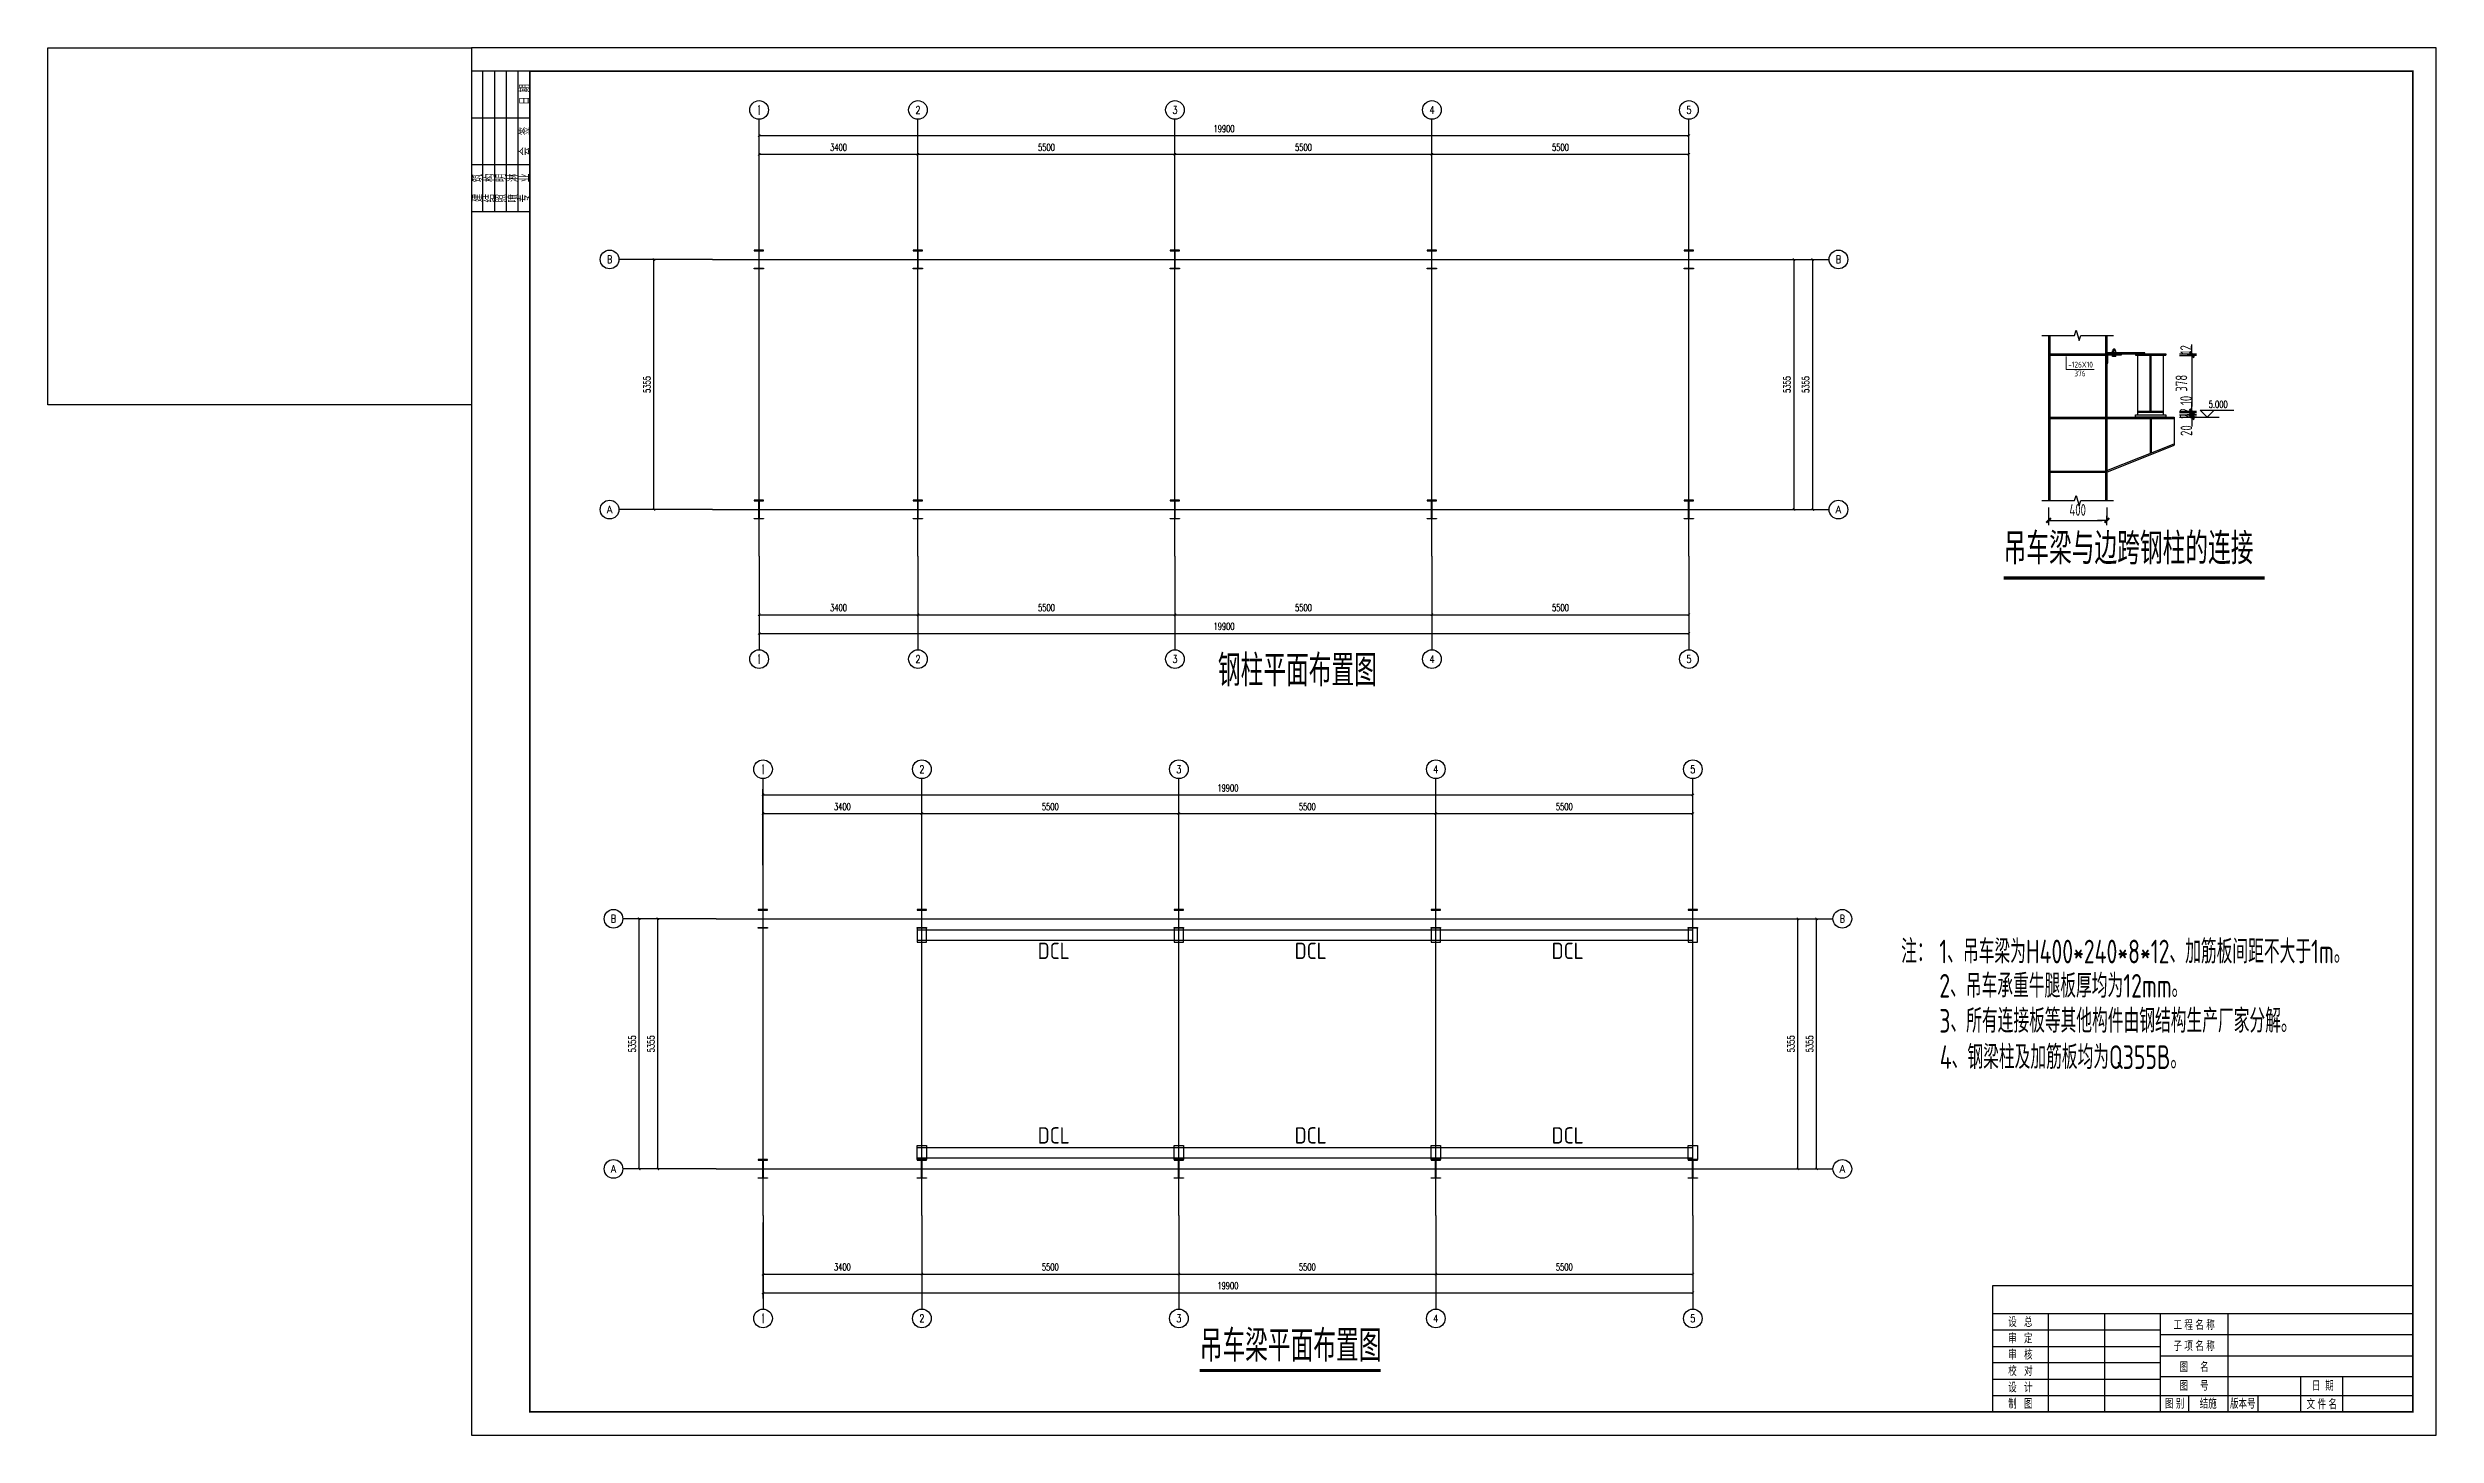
# Model space of a CAD drawing. Extents: x 1129386 to 1651949, y 463500 to 493200.
# Drawn here: x 1273673 to 1324791, y 463500 to 493200 of the extents above; entities that cross this region are included whole.
import ezdxf
from ezdxf.enums import TextEntityAlignment as Align

# ---------------------------------------------------------------- set-up
doc = ezdxf.new("R2010")
doc.units = 0
doc.header["$LTSCALE"] = 1000
doc.header["$MEASUREMENT"] = 0
doc.linetypes.add('CENTER', pattern=[50.8, 31.75, -6.35, 6.35, -6.35])
for name, color, linetype in [('1', 7, 'Continuous'), ('10', 7, 'Continuous'), ('20', 2, 'Continuous'), ('8', 8, 'Continuous'), ('9', 3, 'Continuous'), ('AXIS', 3, 'Continuous'), ('AXIS_TEXT', 7, 'Continuous'), ('C', 6, 'CENTER'), ('D', 4, 'Continuous'), ('DIM_ELEV', 3, 'Continuous'), ('DIM_SYMB', 3, 'Continuous'), ('DOTE', 1, 'Continuous'), ('M_Prof', 2, 'Continuous'), ('PUB_TEXT', 7, 'Continuous'), ('TC', 151, 'Continuous'), ('THIN', 7, 'Continuous')]:
    doc.layers.add(name, color=color, linetype=linetype)
doc.layers.add('钢板标注', color=9, linetype='Continuous', lineweight=18)
doc.styles.add('_TCH_AXIS', font='COMPLEX', dxfattribs={"bigfont": 'GBCBIG'})
doc.styles.add('_TCH_DIM', font='SIMPLEX', dxfattribs={"bigfont": 'GBCBIG'})
doc.styles.add('COMPLEX', font='COMPLEX')
doc.styles.add('DIM_FONT', font='SIMPLEX', dxfattribs={"width": 0.7, "bigfont": 'GBCBIG'})
doc.styles.add('HZ', font='tssdeng.shx', dxfattribs={"width": 0.7, "bigfont": 'tssdchn.shx'})
doc.styles.get("Standard").update_dxf_attribs({"font": 'gbenor.shx', "bigfont": 'gbcbig.shx'})
doc.styles.add('TSSD_Rein', font='tssdeng.shx', dxfattribs={"width": 0.7, "bigfont": 'tssdchn.shx'})
doc.styles.add('XKB', font='tjtxt.shx', dxfattribs={"width": 0.7, "bigfont": 'tssdchn.shx'})
doc.dimstyles.new('1-1', dxfattribs={"dimscale": 100, "dimtxt": 3.5, "dimasz": 1, "dimexe": 0, "dimexo": 1.5, "dimgap": 1, "dimtad": 1, "dimdec": 0, "dimzin": 0, "dimdsep": 46, "dimtxsty": 'HZ', "dimblk": 'TJDIM', "dimcen": 0, "dimclrd": 3, "dimclre": 3, "dimclrt": 7, "dimaunit": 1, "dimadec": 0, "dimazin": 0, "dimtfac": 1, "dimtdec": 0, "dimtix": 1, "dimtmove": 2, "dimatfit": 3, "dimldrblk": 'TJDIM', "dimfxl": 0, "dimtolj": 1, "dimarcsym": 0})
doc.dimstyles.new('DIMN50', dxfattribs={"dimscale": 0.5, "dimtxt": 300, "dimasz": 100, "dimexe": 250, "dimexo": 300, "dimgap": 150, "dimtad": 1, "dimdec": 0, "dimzin": 0, "dimdsep": 46, "dimtxsty": 'DIM_FONT', "dimblk": 'ARCHTICK', "dimcen": 0.09, "dimclrt": 7, "dimazin": 2, "dimtfac": 1, "dimtdec": 0, "dimtix": 1, "dimtmove": 2, "dimatfit": 3, "dimldrblk": 'ARCHTICK', "dimfxl": 0, "dimtolj": 1, "dimtzin": 0, "dimarcsym": 0})

msp = doc.modelspace()

# ---------------------------------------------------------------- texts
at = {"layer": '1', "ltscale": 8, "style": 'HZ', "width": 0.7}
for s, height, p in [('日 期', 200, (1283866.1, 492201.1)), ('会   签', 200, (1283866.1, 491201.1)), ('建   筑', 193.6, (1282853.4, 490197.6)), ('结   构', 200, (1283116.1, 490197.6)), ('照   明', 200, (1283366.1, 490197.6)), ('喷   淋', 200, (1283616.1, 490197.6)), ('专   业', 200, (1283866.1, 490197.6))]:
    msp.add_text(s, height=height, rotation=90, dxfattribs=at).set_placement(p, align=Align.MIDDLE)
at = {"layer": '1', "style": 'XKB', "width": 0.7}
for s, p in [('设   总', (1315891, 465818.5)), ('审   定', (1315891, 465468.5)), ('工 程 名 称', (1319609.2, 465754.9)), ('审   核', (1315891, 465118.5)), ('子 项 名 称', (1319609.2, 465304.9)), ('校   对', (1315891, 464768.5)), ('图     名', (1319609.2, 464854.9)), ('日  期', (1322364.2, 464454.9)), ('制   图', (1315891, 464068.5)), ('设   计', (1315891, 464418.5)), ('图 别', (1319192.6, 464071.5)), ('图     号', (1319609.2, 464454.9)), ('结施', (1319910.7, 464071.5)), ('版本号', (1320650.4, 464070.2)), ('文 件 名', (1322341, 464059.2))]:
    msp.add_text(s, height=200, dxfattribs=at).set_placement(p, align=Align.CENTER)
at = {"layer": 'PUB_TEXT', "style": '_TCH_DIM', "width": 0.705882}
msp.add_text('5.000', height=148.68, dxfattribs=at).set_placement((1319921.7, 485493.7))
at = {"layer": 'PUB_TEXT'}
for s, height, p in [('吊车梁与边跨钢柱的连接', 675.177, (1315532.7, 482142.1)), ('钢柱平面布置图', 675.18, (1298715.9, 479532.3)), ('DCL', 350, (1294858.7, 473693.7)), ('DCL', 350, (1300358.7, 473693.7)), ('DCL', 350, (1305858.7, 473693.7)), ('DCL', 350, (1294858.7, 469744)), ('DCL', 350, (1300358.7, 469744)), ('DCL', 350, (1305858.7, 469744)), ('吊车梁平面布置图', 675.18, (1298327.2, 465078.2))]:
    msp.add_text(s, height=height, dxfattribs=at).set_placement(p)
at = {"layer": 'TC', "color": 7, "style": 'TSSD_Rein', "width": 0.7}
for s, height, p in [('注：', 506.51, (1313339, 473600.7)), ('1、吊车梁为H400*240*8*12、加筋板间距不大于1m。', 506.508, (1314155.7, 473600.7)), ('2、吊车承重牛腿板厚均为12mm。', 506.508, (1314155.7, 472867.2)), ('3、所有连接板等其他构件由钢结构生产厂家分解。', 506.508, (1314155.7, 472117.6)), ('4、钢梁柱及加筋板均为Q355B。', 506.508, (1314165.7, 471340.7))]:
    msp.add_text(s, height=height, dxfattribs=at).set_placement(p)
at = {"layer": '钢板标注', "width": 0.85}
for s, p in [('-126X10', (1316914.1, 486354.6)), ('376', (1317045.3, 486165.5))]:
    msp.add_text(s, height=125, dxfattribs=at).set_placement(p)

# ---------------------------------------------------------------- blocks, each defined once
blk = doc.blocks.new('_ArchTick')
at = {"color": 0, "linetype": 'ByBlock', "const_width": 0.4}
blk.add_lwpolyline([(-0.5, -0.5), (0.5, 0.5)], dxfattribs=at)
blk = doc.blocks.new('*D71')
at = {"layer": 'AXIS', "color": 0, "lineweight": -2}
for p, q in [((1309947, 488669), (1311172, 488669)), ((1311047, 483314), (1311047, 488669)), ((1309947, 483314), (1311172, 483314))]:
    blk.add_line(p, q, dxfattribs=at)
at = {"layer": 'Defpoints', "color": 0}
for p in [(1309797, 488669), (1311047, 488669), (1309797, 483314)]:
    blk.add_point(p, dxfattribs=at)
at = {"layer": 'AXIS', "color": 0, "lineweight": -2, "xscale": 50, "yscale": 50, "zscale": 50}
for p, rotation in [((1311047, 488669), 90), ((1311047, 483314), 270)]:
    blk.add_blockref('_ArchTick', p, dxfattribs=dict(at, rotation=rotation))
at = {"layer": 'AXIS', "color": 7, "insert": (1310897, 485991), "char_height": 150, "attachment_point": 5, "rotation": 90, "style": 'DIM_FONT'}
blk.add_mtext('\\A1;5355', dxfattribs=at)
blk = doc.blocks.new('*D72')
at = {"layer": 'AXIS', "color": 0, "lineweight": -2}
for p, q in [((1309947, 488669), (1311572, 488669)), ((1311447, 483314), (1311447, 488669)), ((1309947, 483314), (1311572, 483314))]:
    blk.add_line(p, q, dxfattribs=at)
at = {"layer": 'Defpoints', "color": 0}
for p in [(1309797, 488669), (1311447, 488669), (1309797, 483314)]:
    blk.add_point(p, dxfattribs=at)
at = {"layer": 'AXIS', "color": 0, "lineweight": -2, "xscale": 50, "yscale": 50, "zscale": 50}
for p, rotation in [((1311447, 488669), 90), ((1311447, 483314), 270)]:
    blk.add_blockref('_ArchTick', p, dxfattribs=dict(at, rotation=rotation))
at = {"layer": 'AXIS', "color": 7, "insert": (1311297, 485991), "char_height": 150, "attachment_point": 5, "rotation": 90, "style": 'DIM_FONT'}
blk.add_mtext('\\A1;5355', dxfattribs=at)
blk = doc.blocks.new('*D73')
at = {"layer": 'AXIS', "color": 0, "lineweight": -2}
for p, q in [((1287747, 488669), (1286522, 488669)), ((1286647, 483314), (1286647, 488669)), ((1287747, 483314), (1286522, 483314))]:
    blk.add_line(p, q, dxfattribs=at)
at = {"layer": 'Defpoints', "color": 0}
for p in [(1286647, 488669), (1287897, 488669), (1287897, 483314)]:
    blk.add_point(p, dxfattribs=at)
at = {"layer": 'AXIS', "color": 0, "lineweight": -2, "xscale": 50, "yscale": 50, "zscale": 50}
for p, rotation in [((1286647, 488669), 90), ((1286647, 483314), 270)]:
    blk.add_blockref('_ArchTick', p, dxfattribs=dict(at, rotation=rotation))
at = {"layer": 'AXIS', "color": 7, "insert": (1286497, 485991), "char_height": 150, "attachment_point": 5, "rotation": 90, "style": 'DIM_FONT'}
blk.add_mtext('\\A1;5355', dxfattribs=at)
blk = doc.blocks.new('*D74')
at = {"layer": 'AXIS', "color": 0, "lineweight": -2}
for p, q in [((1288897, 489819), (1288897, 491044)), ((1288897, 490919), (1292297, 490919)), ((1292297, 489819), (1292297, 491044))]:
    blk.add_line(p, q, dxfattribs=at)
at = {"layer": 'Defpoints', "color": 0}
for p in [(1292297, 490919), (1288897, 489669), (1292297, 489669)]:
    blk.add_point(p, dxfattribs=at)
at = {"layer": 'AXIS', "color": 0, "lineweight": -2, "xscale": 50, "yscale": 50, "zscale": 50, "rotation": 180}
blk.add_blockref('_ArchTick', (1288897, 490919), dxfattribs=at)
at = {"layer": 'AXIS', "color": 0, "lineweight": -2, "xscale": 50, "yscale": 50, "zscale": 50}
blk.add_blockref('_ArchTick', (1292297, 490919), dxfattribs=at)
at = {"layer": 'AXIS', "color": 7, "insert": (1290597, 491069), "char_height": 150, "attachment_point": 5, "style": 'DIM_FONT'}
blk.add_mtext('\\A1;3400', dxfattribs=at)
blk = doc.blocks.new('*D75')
at = {"layer": 'AXIS', "color": 0, "lineweight": -2}
for p, q in [((1292297, 489819), (1292297, 491044)), ((1292297, 490919), (1297797, 490919)), ((1297797, 489819), (1297797, 491044))]:
    blk.add_line(p, q, dxfattribs=at)
at = {"layer": 'Defpoints', "color": 0}
for p in [(1297797, 490919), (1292297, 489669), (1297797, 489669)]:
    blk.add_point(p, dxfattribs=at)
at = {"layer": 'AXIS', "color": 0, "lineweight": -2, "xscale": 50, "yscale": 50, "zscale": 50, "rotation": 180}
blk.add_blockref('_ArchTick', (1292297, 490919), dxfattribs=at)
at = {"layer": 'AXIS', "color": 0, "lineweight": -2, "xscale": 50, "yscale": 50, "zscale": 50}
blk.add_blockref('_ArchTick', (1297797, 490919), dxfattribs=at)
at = {"layer": 'AXIS', "color": 7, "insert": (1295047, 491069), "char_height": 150, "attachment_point": 5, "style": 'DIM_FONT'}
blk.add_mtext('\\A1;5500', dxfattribs=at)
blk = doc.blocks.new('*D76')
at = {"layer": 'AXIS', "color": 0, "lineweight": -2}
for p, q in [((1297797, 489819), (1297797, 491044)), ((1297797, 490919), (1303297, 490919)), ((1303297, 489819), (1303297, 491044))]:
    blk.add_line(p, q, dxfattribs=at)
at = {"layer": 'Defpoints', "color": 0}
for p in [(1303297, 490919), (1297797, 489669), (1303297, 489669)]:
    blk.add_point(p, dxfattribs=at)
at = {"layer": 'AXIS', "color": 0, "lineweight": -2, "xscale": 50, "yscale": 50, "zscale": 50, "rotation": 180}
blk.add_blockref('_ArchTick', (1297797, 490919), dxfattribs=at)
at = {"layer": 'AXIS', "color": 0, "lineweight": -2, "xscale": 50, "yscale": 50, "zscale": 50}
blk.add_blockref('_ArchTick', (1303297, 490919), dxfattribs=at)
at = {"layer": 'AXIS', "color": 7, "insert": (1300547, 491069), "char_height": 150, "attachment_point": 5, "style": 'DIM_FONT'}
blk.add_mtext('\\A1;5500', dxfattribs=at)
blk = doc.blocks.new('*D77')
at = {"layer": 'AXIS', "color": 0, "lineweight": -2}
for p, q in [((1303297, 489819), (1303297, 491044)), ((1303297, 490919), (1308797, 490919)), ((1308797, 489819), (1308797, 491044))]:
    blk.add_line(p, q, dxfattribs=at)
at = {"layer": 'Defpoints', "color": 0}
for p in [(1308797, 490919), (1303297, 489669), (1308797, 489669)]:
    blk.add_point(p, dxfattribs=at)
at = {"layer": 'AXIS', "color": 0, "lineweight": -2, "xscale": 50, "yscale": 50, "zscale": 50, "rotation": 180}
blk.add_blockref('_ArchTick', (1303297, 490919), dxfattribs=at)
at = {"layer": 'AXIS', "color": 0, "lineweight": -2, "xscale": 50, "yscale": 50, "zscale": 50}
blk.add_blockref('_ArchTick', (1308797, 490919), dxfattribs=at)
at = {"layer": 'AXIS', "color": 7, "insert": (1306047, 491069), "char_height": 150, "attachment_point": 5, "style": 'DIM_FONT'}
blk.add_mtext('\\A1;5500', dxfattribs=at)
blk = doc.blocks.new('*D78')
at = {"layer": 'AXIS', "color": 0, "lineweight": -2}
for p, q in [((1288897, 489819), (1288897, 491444)), ((1288897, 491319), (1308797, 491319)), ((1308797, 489819), (1308797, 491444))]:
    blk.add_line(p, q, dxfattribs=at)
at = {"layer": 'Defpoints', "color": 0}
for p in [(1308797, 491319), (1288897, 489669), (1308797, 489669)]:
    blk.add_point(p, dxfattribs=at)
at = {"layer": 'AXIS', "color": 0, "lineweight": -2, "xscale": 50, "yscale": 50, "zscale": 50, "rotation": 180}
blk.add_blockref('_ArchTick', (1288897, 491319), dxfattribs=at)
at = {"layer": 'AXIS', "color": 0, "lineweight": -2, "xscale": 50, "yscale": 50, "zscale": 50}
blk.add_blockref('_ArchTick', (1308797, 491319), dxfattribs=at)
at = {"layer": 'AXIS', "color": 7, "insert": (1298847, 491469), "char_height": 150, "attachment_point": 5, "style": 'DIM_FONT'}
blk.add_mtext('\\A1;19900', dxfattribs=at)
blk = doc.blocks.new('*D79')
at = {"layer": 'AXIS', "color": 0, "lineweight": -2}
for p, q in [((1288897, 482164), (1288897, 480939)), ((1292297, 482164), (1292297, 480939)), ((1288897, 481064), (1292297, 481064))]:
    blk.add_line(p, q, dxfattribs=at)
at = {"layer": 'Defpoints', "color": 0}
for p in [(1288897, 482314), (1292297, 482314), (1292297, 481064)]:
    blk.add_point(p, dxfattribs=at)
at = {"layer": 'AXIS', "color": 0, "lineweight": -2, "xscale": 50, "yscale": 50, "zscale": 50, "rotation": 180}
blk.add_blockref('_ArchTick', (1288897, 481064), dxfattribs=at)
at = {"layer": 'AXIS', "color": 0, "lineweight": -2, "xscale": 50, "yscale": 50, "zscale": 50}
blk.add_blockref('_ArchTick', (1292297, 481064), dxfattribs=at)
at = {"layer": 'AXIS', "color": 7, "insert": (1290597, 481214), "char_height": 150, "attachment_point": 5, "style": 'DIM_FONT'}
blk.add_mtext('\\A1;3400', dxfattribs=at)
blk = doc.blocks.new('*D80')
at = {"layer": 'AXIS', "color": 0, "lineweight": -2}
for p, q in [((1292297, 482164), (1292297, 480939)), ((1297797, 482164), (1297797, 480939)), ((1292297, 481064), (1297797, 481064))]:
    blk.add_line(p, q, dxfattribs=at)
at = {"layer": 'Defpoints', "color": 0}
for p in [(1292297, 482314), (1297797, 482314), (1297797, 481064)]:
    blk.add_point(p, dxfattribs=at)
at = {"layer": 'AXIS', "color": 0, "lineweight": -2, "xscale": 50, "yscale": 50, "zscale": 50, "rotation": 180}
blk.add_blockref('_ArchTick', (1292297, 481064), dxfattribs=at)
at = {"layer": 'AXIS', "color": 0, "lineweight": -2, "xscale": 50, "yscale": 50, "zscale": 50}
blk.add_blockref('_ArchTick', (1297797, 481064), dxfattribs=at)
at = {"layer": 'AXIS', "color": 7, "insert": (1295047, 481214), "char_height": 150, "attachment_point": 5, "style": 'DIM_FONT'}
blk.add_mtext('\\A1;5500', dxfattribs=at)
blk = doc.blocks.new('*D81')
at = {"layer": 'AXIS', "color": 0, "lineweight": -2}
for p, q in [((1297797, 482164), (1297797, 480939)), ((1303297, 482164), (1303297, 480939)), ((1297797, 481064), (1303297, 481064))]:
    blk.add_line(p, q, dxfattribs=at)
at = {"layer": 'Defpoints', "color": 0}
for p in [(1297797, 482314), (1303297, 482314), (1303297, 481064)]:
    blk.add_point(p, dxfattribs=at)
at = {"layer": 'AXIS', "color": 0, "lineweight": -2, "xscale": 50, "yscale": 50, "zscale": 50, "rotation": 180}
blk.add_blockref('_ArchTick', (1297797, 481064), dxfattribs=at)
at = {"layer": 'AXIS', "color": 0, "lineweight": -2, "xscale": 50, "yscale": 50, "zscale": 50}
blk.add_blockref('_ArchTick', (1303297, 481064), dxfattribs=at)
at = {"layer": 'AXIS', "color": 7, "insert": (1300547, 481214), "char_height": 150, "attachment_point": 5, "style": 'DIM_FONT'}
blk.add_mtext('\\A1;5500', dxfattribs=at)
blk = doc.blocks.new('*D82')
at = {"layer": 'AXIS', "color": 0, "lineweight": -2}
for p, q in [((1303297, 482164), (1303297, 480939)), ((1308797, 482164), (1308797, 480939)), ((1303297, 481064), (1308797, 481064))]:
    blk.add_line(p, q, dxfattribs=at)
at = {"layer": 'Defpoints', "color": 0}
for p in [(1303297, 482314), (1308797, 482314), (1308797, 481064)]:
    blk.add_point(p, dxfattribs=at)
at = {"layer": 'AXIS', "color": 0, "lineweight": -2, "xscale": 50, "yscale": 50, "zscale": 50, "rotation": 180}
blk.add_blockref('_ArchTick', (1303297, 481064), dxfattribs=at)
at = {"layer": 'AXIS', "color": 0, "lineweight": -2, "xscale": 50, "yscale": 50, "zscale": 50}
blk.add_blockref('_ArchTick', (1308797, 481064), dxfattribs=at)
at = {"layer": 'AXIS', "color": 7, "insert": (1306047, 481214), "char_height": 150, "attachment_point": 5, "style": 'DIM_FONT'}
blk.add_mtext('\\A1;5500', dxfattribs=at)
blk = doc.blocks.new('*D83')
at = {"layer": 'AXIS', "color": 0, "lineweight": -2}
for p, q in [((1288897, 482164), (1288897, 480539)), ((1308797, 482164), (1308797, 480539)), ((1288897, 480664), (1308797, 480664))]:
    blk.add_line(p, q, dxfattribs=at)
at = {"layer": 'Defpoints', "color": 0}
for p in [(1288897, 482314), (1308797, 482314), (1308797, 480664)]:
    blk.add_point(p, dxfattribs=at)
at = {"layer": 'AXIS', "color": 0, "lineweight": -2, "xscale": 50, "yscale": 50, "zscale": 50, "rotation": 180}
blk.add_blockref('_ArchTick', (1288897, 480664), dxfattribs=at)
at = {"layer": 'AXIS', "color": 0, "lineweight": -2, "xscale": 50, "yscale": 50, "zscale": 50}
blk.add_blockref('_ArchTick', (1308797, 480664), dxfattribs=at)
at = {"layer": 'AXIS', "color": 7, "insert": (1298847, 480814), "char_height": 150, "attachment_point": 5, "style": 'DIM_FONT'}
blk.add_mtext('\\A1;19900', dxfattribs=at)
blk = doc.blocks.new('_AXISO')
blk.add_circle((0, 0), 0.5)
at = {"layer": 'AXIS_TEXT', "style": 'COMPLEX', "width": 1.041667}
blk.add_attdef('A', text='', height=0.56, dxfattribs=at).set_placement((-0.25, -0.28), (0.25, -0.28), align=Align.FIT)
blk = doc.blocks.new('*D84')
at = {"layer": 'AXIS', "color": 0, "lineweight": -2}
for p, q in [((1310030, 474556), (1311255, 474556)), ((1311130, 469201), (1311130, 474556)), ((1310030, 469201), (1311255, 469201))]:
    blk.add_line(p, q, dxfattribs=at)
at = {"layer": 'Defpoints', "color": 0}
for p in [(1309880, 474556), (1311130, 474556), (1309880, 469201)]:
    blk.add_point(p, dxfattribs=at)
at = {"layer": 'AXIS', "color": 0, "lineweight": -2, "xscale": 50, "yscale": 50, "zscale": 50}
for p, rotation in [((1311130, 474556), 90), ((1311130, 469201), 270)]:
    blk.add_blockref('_ArchTick', p, dxfattribs=dict(at, rotation=rotation))
at = {"layer": 'AXIS', "color": 7, "insert": (1310980, 471878), "char_height": 150, "attachment_point": 5, "rotation": 90, "style": 'DIM_FONT'}
blk.add_mtext('\\A1;5355', dxfattribs=at)
blk = doc.blocks.new('*D85')
at = {"layer": 'AXIS', "color": 0, "lineweight": -2}
for p, q in [((1310030, 474556), (1311655, 474556)), ((1311530, 469201), (1311530, 474556)), ((1310030, 469201), (1311655, 469201))]:
    blk.add_line(p, q, dxfattribs=at)
at = {"layer": 'Defpoints', "color": 0}
for p in [(1309880, 474556), (1311530, 474556), (1309880, 469201)]:
    blk.add_point(p, dxfattribs=at)
at = {"layer": 'AXIS', "color": 0, "lineweight": -2, "xscale": 50, "yscale": 50, "zscale": 50}
for p, rotation in [((1311530, 474556), 90), ((1311530, 469201), 270)]:
    blk.add_blockref('_ArchTick', p, dxfattribs=dict(at, rotation=rotation))
at = {"layer": 'AXIS', "color": 7, "insert": (1311380, 471878), "char_height": 150, "attachment_point": 5, "rotation": 90, "style": 'DIM_FONT'}
blk.add_mtext('\\A1;5355', dxfattribs=at)
blk = doc.blocks.new('*D86')
at = {"layer": 'AXIS', "color": 0, "lineweight": -2}
for p, q in [((1287830, 474556), (1286605, 474556)), ((1286730, 469201), (1286730, 474556)), ((1287830, 469201), (1286605, 469201))]:
    blk.add_line(p, q, dxfattribs=at)
at = {"layer": 'Defpoints', "color": 0}
for p in [(1286730, 474556), (1287980, 474556), (1287980, 469201)]:
    blk.add_point(p, dxfattribs=at)
at = {"layer": 'AXIS', "color": 0, "lineweight": -2, "xscale": 50, "yscale": 50, "zscale": 50}
for p, rotation in [((1286730, 474556), 90), ((1286730, 469201), 270)]:
    blk.add_blockref('_ArchTick', p, dxfattribs=dict(at, rotation=rotation))
at = {"layer": 'AXIS', "color": 7, "insert": (1286580, 471878), "char_height": 150, "attachment_point": 5, "rotation": 90, "style": 'DIM_FONT'}
blk.add_mtext('\\A1;5355', dxfattribs=at)
blk = doc.blocks.new('*D87')
at = {"layer": 'AXIS', "color": 0, "lineweight": -2}
for p, q in [((1287830, 474556), (1286205, 474556)), ((1286330, 469201), (1286330, 474556)), ((1287830, 469201), (1286205, 469201))]:
    blk.add_line(p, q, dxfattribs=at)
at = {"layer": 'Defpoints', "color": 0}
for p in [(1286330, 474556), (1287980, 474556), (1287980, 469201)]:
    blk.add_point(p, dxfattribs=at)
at = {"layer": 'AXIS', "color": 0, "lineweight": -2, "xscale": 50, "yscale": 50, "zscale": 50}
for p, rotation in [((1286330, 474556), 90), ((1286330, 469201), 270)]:
    blk.add_blockref('_ArchTick', p, dxfattribs=dict(at, rotation=rotation))
at = {"layer": 'AXIS', "color": 7, "insert": (1286180, 471878), "char_height": 150, "attachment_point": 5, "rotation": 90, "style": 'DIM_FONT'}
blk.add_mtext('\\A1;5355', dxfattribs=at)
blk = doc.blocks.new('*D88')
at = {"layer": 'AXIS', "color": 0, "lineweight": -2}
for p, q in [((1288980, 475706), (1288980, 476931)), ((1288980, 476806), (1292380, 476806)), ((1292380, 475706), (1292380, 476931))]:
    blk.add_line(p, q, dxfattribs=at)
at = {"layer": 'Defpoints', "color": 0}
for p in [(1292380, 476806), (1288980, 475556), (1292380, 475556)]:
    blk.add_point(p, dxfattribs=at)
at = {"layer": 'AXIS', "color": 0, "lineweight": -2, "xscale": 50, "yscale": 50, "zscale": 50, "rotation": 180}
blk.add_blockref('_ArchTick', (1288980, 476806), dxfattribs=at)
at = {"layer": 'AXIS', "color": 0, "lineweight": -2, "xscale": 50, "yscale": 50, "zscale": 50}
blk.add_blockref('_ArchTick', (1292380, 476806), dxfattribs=at)
at = {"layer": 'AXIS', "color": 7, "insert": (1290680, 476956), "char_height": 150, "attachment_point": 5, "style": 'DIM_FONT'}
blk.add_mtext('\\A1;3400', dxfattribs=at)
blk = doc.blocks.new('*D89')
at = {"layer": 'AXIS', "color": 0, "lineweight": -2}
for p, q in [((1292380, 475706), (1292380, 476931)), ((1292380, 476806), (1297880, 476806)), ((1297880, 475706), (1297880, 476931))]:
    blk.add_line(p, q, dxfattribs=at)
at = {"layer": 'Defpoints', "color": 0}
for p in [(1297880, 476806), (1292380, 475556), (1297880, 475556)]:
    blk.add_point(p, dxfattribs=at)
at = {"layer": 'AXIS', "color": 0, "lineweight": -2, "xscale": 50, "yscale": 50, "zscale": 50, "rotation": 180}
blk.add_blockref('_ArchTick', (1292380, 476806), dxfattribs=at)
at = {"layer": 'AXIS', "color": 0, "lineweight": -2, "xscale": 50, "yscale": 50, "zscale": 50}
blk.add_blockref('_ArchTick', (1297880, 476806), dxfattribs=at)
at = {"layer": 'AXIS', "color": 7, "insert": (1295130, 476956), "char_height": 150, "attachment_point": 5, "style": 'DIM_FONT'}
blk.add_mtext('\\A1;5500', dxfattribs=at)
blk = doc.blocks.new('*D90')
at = {"layer": 'AXIS', "color": 0, "lineweight": -2}
for p, q in [((1297880, 475706), (1297880, 476931)), ((1297880, 476806), (1303380, 476806)), ((1303380, 475706), (1303380, 476931))]:
    blk.add_line(p, q, dxfattribs=at)
at = {"layer": 'Defpoints', "color": 0}
for p in [(1303380, 476806), (1297880, 475556), (1303380, 475556)]:
    blk.add_point(p, dxfattribs=at)
at = {"layer": 'AXIS', "color": 0, "lineweight": -2, "xscale": 50, "yscale": 50, "zscale": 50, "rotation": 180}
blk.add_blockref('_ArchTick', (1297880, 476806), dxfattribs=at)
at = {"layer": 'AXIS', "color": 0, "lineweight": -2, "xscale": 50, "yscale": 50, "zscale": 50}
blk.add_blockref('_ArchTick', (1303380, 476806), dxfattribs=at)
at = {"layer": 'AXIS', "color": 7, "insert": (1300630, 476956), "char_height": 150, "attachment_point": 5, "style": 'DIM_FONT'}
blk.add_mtext('\\A1;5500', dxfattribs=at)
blk = doc.blocks.new('*D91')
at = {"layer": 'AXIS', "color": 0, "lineweight": -2}
for p, q in [((1303380, 475706), (1303380, 476931)), ((1303380, 476806), (1308880, 476806)), ((1308880, 475706), (1308880, 476931))]:
    blk.add_line(p, q, dxfattribs=at)
at = {"layer": 'Defpoints', "color": 0}
for p in [(1308880, 476806), (1303380, 475556), (1308880, 475556)]:
    blk.add_point(p, dxfattribs=at)
at = {"layer": 'AXIS', "color": 0, "lineweight": -2, "xscale": 50, "yscale": 50, "zscale": 50, "rotation": 180}
blk.add_blockref('_ArchTick', (1303380, 476806), dxfattribs=at)
at = {"layer": 'AXIS', "color": 0, "lineweight": -2, "xscale": 50, "yscale": 50, "zscale": 50}
blk.add_blockref('_ArchTick', (1308880, 476806), dxfattribs=at)
at = {"layer": 'AXIS', "color": 7, "insert": (1306130, 476956), "char_height": 150, "attachment_point": 5, "style": 'DIM_FONT'}
blk.add_mtext('\\A1;5500', dxfattribs=at)
blk = doc.blocks.new('*D92')
at = {"layer": 'AXIS', "color": 0, "lineweight": -2}
for p, q in [((1288980, 475706), (1288980, 477331)), ((1288980, 477206), (1308880, 477206)), ((1308880, 475706), (1308880, 477331))]:
    blk.add_line(p, q, dxfattribs=at)
at = {"layer": 'Defpoints', "color": 0}
for p in [(1308880, 477206), (1288980, 475556), (1308880, 475556)]:
    blk.add_point(p, dxfattribs=at)
at = {"layer": 'AXIS', "color": 0, "lineweight": -2, "xscale": 50, "yscale": 50, "zscale": 50, "rotation": 180}
blk.add_blockref('_ArchTick', (1288980, 477206), dxfattribs=at)
at = {"layer": 'AXIS', "color": 0, "lineweight": -2, "xscale": 50, "yscale": 50, "zscale": 50}
blk.add_blockref('_ArchTick', (1308880, 477206), dxfattribs=at)
at = {"layer": 'AXIS', "color": 7, "insert": (1298930, 477356), "char_height": 150, "attachment_point": 5, "style": 'DIM_FONT'}
blk.add_mtext('\\A1;19900', dxfattribs=at)
blk = doc.blocks.new('*D93')
at = {"layer": 'AXIS', "color": 0, "lineweight": -2}
for p, q in [((1288980, 468051), (1288980, 466826)), ((1292380, 468051), (1292380, 466826)), ((1288980, 466951), (1292380, 466951))]:
    blk.add_line(p, q, dxfattribs=at)
at = {"layer": 'Defpoints', "color": 0}
for p in [(1288980, 468201), (1292380, 468201), (1292380, 466951)]:
    blk.add_point(p, dxfattribs=at)
at = {"layer": 'AXIS', "color": 0, "lineweight": -2, "xscale": 50, "yscale": 50, "zscale": 50, "rotation": 180}
blk.add_blockref('_ArchTick', (1288980, 466951), dxfattribs=at)
at = {"layer": 'AXIS', "color": 0, "lineweight": -2, "xscale": 50, "yscale": 50, "zscale": 50}
blk.add_blockref('_ArchTick', (1292380, 466951), dxfattribs=at)
at = {"layer": 'AXIS', "color": 7, "insert": (1290680, 467101), "char_height": 150, "attachment_point": 5, "style": 'DIM_FONT'}
blk.add_mtext('\\A1;3400', dxfattribs=at)
blk = doc.blocks.new('*D94')
at = {"layer": 'AXIS', "color": 0, "lineweight": -2}
for p, q in [((1292380, 468051), (1292380, 466826)), ((1297880, 468051), (1297880, 466826)), ((1292380, 466951), (1297880, 466951))]:
    blk.add_line(p, q, dxfattribs=at)
at = {"layer": 'Defpoints', "color": 0}
for p in [(1292380, 468201), (1297880, 468201), (1297880, 466951)]:
    blk.add_point(p, dxfattribs=at)
at = {"layer": 'AXIS', "color": 0, "lineweight": -2, "xscale": 50, "yscale": 50, "zscale": 50, "rotation": 180}
blk.add_blockref('_ArchTick', (1292380, 466951), dxfattribs=at)
at = {"layer": 'AXIS', "color": 0, "lineweight": -2, "xscale": 50, "yscale": 50, "zscale": 50}
blk.add_blockref('_ArchTick', (1297880, 466951), dxfattribs=at)
at = {"layer": 'AXIS', "color": 7, "insert": (1295130, 467101), "char_height": 150, "attachment_point": 5, "style": 'DIM_FONT'}
blk.add_mtext('\\A1;5500', dxfattribs=at)
blk = doc.blocks.new('*D95')
at = {"layer": 'AXIS', "color": 0, "lineweight": -2}
for p, q in [((1297880, 468051), (1297880, 466826)), ((1303380, 468051), (1303380, 466826)), ((1297880, 466951), (1303380, 466951))]:
    blk.add_line(p, q, dxfattribs=at)
at = {"layer": 'Defpoints', "color": 0}
for p in [(1297880, 468201), (1303380, 468201), (1303380, 466951)]:
    blk.add_point(p, dxfattribs=at)
at = {"layer": 'AXIS', "color": 0, "lineweight": -2, "xscale": 50, "yscale": 50, "zscale": 50, "rotation": 180}
blk.add_blockref('_ArchTick', (1297880, 466951), dxfattribs=at)
at = {"layer": 'AXIS', "color": 0, "lineweight": -2, "xscale": 50, "yscale": 50, "zscale": 50}
blk.add_blockref('_ArchTick', (1303380, 466951), dxfattribs=at)
at = {"layer": 'AXIS', "color": 7, "insert": (1300630, 467101), "char_height": 150, "attachment_point": 5, "style": 'DIM_FONT'}
blk.add_mtext('\\A1;5500', dxfattribs=at)
blk = doc.blocks.new('*D96')
at = {"layer": 'AXIS', "color": 0, "lineweight": -2}
for p, q in [((1303380, 468051), (1303380, 466826)), ((1308880, 468051), (1308880, 466826)), ((1303380, 466951), (1308880, 466951))]:
    blk.add_line(p, q, dxfattribs=at)
at = {"layer": 'Defpoints', "color": 0}
for p in [(1303380, 468201), (1308880, 468201), (1308880, 466951)]:
    blk.add_point(p, dxfattribs=at)
at = {"layer": 'AXIS', "color": 0, "lineweight": -2, "xscale": 50, "yscale": 50, "zscale": 50, "rotation": 180}
blk.add_blockref('_ArchTick', (1303380, 466951), dxfattribs=at)
at = {"layer": 'AXIS', "color": 0, "lineweight": -2, "xscale": 50, "yscale": 50, "zscale": 50}
blk.add_blockref('_ArchTick', (1308880, 466951), dxfattribs=at)
at = {"layer": 'AXIS', "color": 7, "insert": (1306130, 467101), "char_height": 150, "attachment_point": 5, "style": 'DIM_FONT'}
blk.add_mtext('\\A1;5500', dxfattribs=at)
blk = doc.blocks.new('*D97')
at = {"layer": 'AXIS', "color": 0, "lineweight": -2}
for p, q in [((1288980, 468051), (1288980, 466426)), ((1308880, 468051), (1308880, 466426)), ((1288980, 466551), (1308880, 466551))]:
    blk.add_line(p, q, dxfattribs=at)
at = {"layer": 'Defpoints', "color": 0}
for p in [(1288980, 468201), (1308880, 468201), (1308880, 466551)]:
    blk.add_point(p, dxfattribs=at)
at = {"layer": 'AXIS', "color": 0, "lineweight": -2, "xscale": 50, "yscale": 50, "zscale": 50, "rotation": 180}
blk.add_blockref('_ArchTick', (1288980, 466551), dxfattribs=at)
at = {"layer": 'AXIS', "color": 0, "lineweight": -2, "xscale": 50, "yscale": 50, "zscale": 50}
blk.add_blockref('_ArchTick', (1308880, 466551), dxfattribs=at)
at = {"layer": 'AXIS', "color": 7, "insert": (1298930, 466701), "char_height": 150, "attachment_point": 5, "style": 'DIM_FONT'}
blk.add_mtext('\\A1;19900', dxfattribs=at)
blk = doc.blocks.new('TJDIM')
at = {"color": 2, "const_width": 0.45}
blk.add_lwpolyline([(-0.5, -0.5), (0.5, 0.5)], dxfattribs=at)
at = {"layer": '9', "color": 3, "linetype": 'Continuous'}
for p, q in [((0, 0), (-2, 0)), ((0, -1), (0, 1))]:
    blk.add_line(p, q, dxfattribs=at)
blk = doc.blocks.new('*D98')
at = {"layer": '1', "color": 3, "lineweight": -2}
for p, q in [((1316492, 483356), (1316492, 483083)), ((1317742, 483356), (1317742, 483083))]:
    blk.add_line(p, q, dxfattribs=at)
at = {"layer": '1', "color": 3, "linetype": 'ByBlock', "lineweight": -2}
blk.add_line((1316592, 483083), (1317642, 483083), dxfattribs=at)
at = {"layer": 'Defpoints', "color": 0}
for p in [(1316492, 483506), (1317742, 483506), (1317742, 483083)]:
    blk.add_point(p, dxfattribs=at)
at = {"layer": '1', "color": 3, "lineweight": -2, "xscale": 100, "yscale": 100, "zscale": 100, "rotation": 180}
blk.add_blockref('TJDIM', (1316492, 483083), dxfattribs=at)
at = {"layer": '1', "color": 3, "lineweight": -2, "xscale": 100, "yscale": 100, "zscale": 100}
blk.add_blockref('TJDIM', (1317742, 483083), dxfattribs=at)
at = {"layer": '1', "color": 7, "insert": (1317117, 483308), "char_height": 250, "attachment_point": 5, "style": 'HZ'}
blk.add_mtext('\\A1;400', dxfattribs=at)
blk = doc.blocks.new('A$C14090232')
for p, q in [((8, 316), (0, 309)), ((0, 309), (0, 241)), ((151, 241), (0, 241)), ((151, 151), (0, 151)), ((0, 151), (0, 75)), ((151, 75), (0, 75)), ((144, 316), (8, 316)), ((28, 241), (28, 151)), ((28, 75), (28, 14)), ((28, 14), (42, 0)), ((38, 316), (38, 241)), ((38, 75), (38, 151)), ((108, 0), (122, 14)), ((113, 316), (113, 241)), ((113, 75), (113, 151)), ((122, 241), (122, 151)), ((122, 75), (122, 14)), ((144, 316), (151, 309)), ((151, 309), (151, 241)), ((151, 151), (151, 75)), ((108, 0), (42, 0))]:
    blk.add_line(p, q)
for centre, start, end in [((33, 311), 1.70034, 89.26979), ((33, 80), 270.73021, 358.29966), ((43, 311), 90.73021, 178.29966), ((43, 80), 181.70034, 269.26979), ((108, 311), 1.70034, 89.26979), ((108, 80), 270.73021, 358.29966), ((118, 311), 90.73021, 178.29966), ((118, 80), 181.70034, 269.26979)]:
    blk.add_arc(centre, 4.97, start, end)
at = {"layer": 'C'}
blk.add_line((75, 241), (75, 151), dxfattribs=at)
at = {"layer": 'D'}
for p, q in [((122, 71), (28, 71)), ((122, 61), (28, 61)), ((122, 52), (28, 52)), ((122, 42), (28, 42)), ((122, 33), (28, 33)), ((122, 24), (28, 24)), ((122, 14), (28, 14))]:
    blk.add_line(p, q, dxfattribs=at)
blk = doc.blocks.new('*D99')
at = {"layer": '1', "color": 3, "linetype": 'ByBlock', "lineweight": -2}
for p, q in [((1319562, 486746), (1319562, 486846)), ((1319562, 486646), (1319562, 486616)), ((1319562, 486516), (1319562, 486416))]:
    blk.add_line(p, q, dxfattribs=at)
at = {"layer": '1', "color": 3, "lineweight": -2}
for p, q in [((1319294, 486646), (1319562, 486646)), ((1319294, 486616), (1319562, 486616))]:
    blk.add_line(p, q, dxfattribs=at)
at = {"layer": 'Defpoints', "color": 0}
for p in [(1319144, 486646), (1319144, 486616), (1319562, 486616)]:
    blk.add_point(p, dxfattribs=at)
at = {"layer": '1', "color": 3, "lineweight": -2, "xscale": 100, "yscale": 100, "zscale": 100}
for p, rotation in [((1319562, 486646), 270), ((1319562, 486616), 90)]:
    blk.add_blockref('TJDIM', p, dxfattribs=dict(at, rotation=rotation))
at = {"layer": '1', "color": 7, "insert": (1319437, 486735), "char_height": 250, "attachment_point": 5, "rotation": 90, "style": 'HZ'}
blk.add_mtext('\\A1;12', dxfattribs=at)
blk = doc.blocks.new('*D100')
at = {"layer": '1', "color": 3, "lineweight": -2}
for p, q in [((1319294, 486616), (1319562, 486616)), ((1319294, 485421), (1319562, 485421))]:
    blk.add_line(p, q, dxfattribs=at)
at = {"layer": '1', "color": 3, "linetype": 'ByBlock', "lineweight": -2}
blk.add_line((1319562, 486516), (1319562, 485521), dxfattribs=at)
at = {"layer": 'Defpoints', "color": 0}
for p in [(1319144, 486616), (1319144, 485421), (1319562, 485421)]:
    blk.add_point(p, dxfattribs=at)
at = {"layer": '1', "color": 3, "lineweight": -2, "xscale": 100, "yscale": 100, "zscale": 100}
for p, rotation in [((1319562, 486616), 90), ((1319562, 485421), 270)]:
    blk.add_blockref('TJDIM', p, dxfattribs=dict(at, rotation=rotation))
at = {"layer": '1', "color": 7, "insert": (1319337, 486019), "char_height": 250, "attachment_point": 5, "rotation": 90, "style": 'HZ'}
blk.add_mtext('\\A1;378', dxfattribs=at)
blk = doc.blocks.new('*D101')
at = {"layer": '1', "color": 3, "lineweight": -2}
for p, q in [((1319294, 485421), (1319562, 485421)), ((1319294, 485396), (1319562, 485396))]:
    blk.add_line(p, q, dxfattribs=at)
at = {"layer": '1', "color": 3, "linetype": 'ByBlock', "lineweight": -2}
for p, q in [((1319562, 485521), (1319562, 485621)), ((1319562, 485421), (1319562, 485396)), ((1319562, 485296), (1319562, 485196))]:
    blk.add_line(p, q, dxfattribs=at)
at = {"layer": 'Defpoints', "color": 0}
for p in [(1319144, 485421), (1319144, 485396), (1319562, 485396)]:
    blk.add_point(p, dxfattribs=at)
at = {"layer": '1', "color": 3, "lineweight": -2, "xscale": 100, "yscale": 100, "zscale": 100}
for p, rotation in [((1319562, 485421), 270), ((1319562, 485396), 90)]:
    blk.add_blockref('TJDIM', p, dxfattribs=dict(at, rotation=rotation))
at = {"layer": '1', "color": 7, "insert": (1319437, 485651), "char_height": 250, "attachment_point": 5, "rotation": 90, "style": 'HZ'}
blk.add_mtext('\\A1;10', dxfattribs=at)
blk = doc.blocks.new('*D102')
at = {"layer": '1', "color": 3, "lineweight": -2}
for p, q in [((1319294, 485396), (1319562, 485396)), ((1319294, 485341), (1319562, 485341))]:
    blk.add_line(p, q, dxfattribs=at)
at = {"layer": '1', "color": 3, "linetype": 'ByBlock', "lineweight": -2}
for p, q in [((1319562, 485496), (1319562, 485596)), ((1319562, 485396), (1319562, 485341)), ((1319562, 485241), (1319562, 485141))]:
    blk.add_line(p, q, dxfattribs=at)
at = {"layer": 'Defpoints', "color": 0}
for p in [(1319144, 485396), (1319144, 485341), (1319562, 485341)]:
    blk.add_point(p, dxfattribs=at)
at = {"layer": '1', "color": 3, "lineweight": -2, "xscale": 100, "yscale": 100, "zscale": 100}
for p, rotation in [((1319562, 485396), 270), ((1319562, 485341), 90)]:
    blk.add_blockref('TJDIM', p, dxfattribs=dict(at, rotation=rotation))
at = {"layer": '1', "color": 7, "insert": (1319428, 485369), "char_height": 250, "attachment_point": 5, "rotation": 90, "style": 'HZ'}
blk.add_mtext('\\A1;22', dxfattribs=at)
blk = doc.blocks.new('*D103')
at = {"layer": '1', "color": 3, "lineweight": -2}
for p, q in [((1319294, 485341), (1319562, 485341)), ((1319294, 485291), (1319562, 485291))]:
    blk.add_line(p, q, dxfattribs=at)
at = {"layer": '1', "color": 3, "linetype": 'ByBlock', "lineweight": -2}
for p, q in [((1319562, 485441), (1319562, 485541)), ((1319562, 485341), (1319562, 485291)), ((1319562, 485191), (1319562, 485091))]:
    blk.add_line(p, q, dxfattribs=at)
at = {"layer": 'Defpoints', "color": 0}
for p in [(1319144, 485341), (1319144, 485291), (1319562, 485291)]:
    blk.add_point(p, dxfattribs=at)
at = {"layer": '1', "color": 3, "lineweight": -2, "xscale": 100, "yscale": 100, "zscale": 100}
for p, rotation in [((1319562, 485341), 270), ((1319562, 485291), 90)]:
    blk.add_blockref('TJDIM', p, dxfattribs=dict(at, rotation=rotation))
at = {"layer": '1', "color": 7, "insert": (1319443, 485005), "char_height": 250, "attachment_point": 5, "rotation": 90, "style": 'HZ'}
blk.add_mtext('\\A1;20', dxfattribs=at)

# ---------------------------------------------------------------- dimensions: what is measured, and where the dimension line sits
at = {"layer": '1', "color": 1}
for base, p1, p2, text, picture, middle in [((1319562.4, 486616.3), (1319144, 486646.3), (1319144, 486616.3), '12', '*D99', (1319437.4, 486735)), ((1319562.4, 485396.3), (1319144, 485421.3), (1319144, 485396.3), '10', '*D101', (1319437.4, 485651.3)), ((1319562.4, 485341.3), (1319144, 485396.3), (1319144, 485341.3), '22', '*D102', (1319428.3, 485368.8)), ((1319562.4, 485291.3), (1319144, 485341.3), (1319144, 485291.3), '20', '*D103', (1319442.6, 485004.6))]:
    dim = msp.add_linear_dim(base=base, p1=p1, p2=p2, angle=90, text=text, dimstyle='1-1', override={"dimtxt": 2.5}, dxfattribs=at)
    dim.commit()
    dim.dimension.update_dxf_attribs({"geometry": picture, "text_midpoint": middle, "dimtype": 160})
dim = msp.add_linear_dim(base=(1319562.4, 485421.3), p1=(1319144, 486616.3), p2=(1319144, 485421.3), angle=90, text='378', dimstyle='1-1', override={"dimtxt": 2.5}, dxfattribs=at)
dim.commit()
dim.dimension.update_dxf_attribs({"geometry": '*D100', "text_midpoint": (1319337.4, 486018.8)})
dim = msp.add_linear_dim(base=(1317741.6, 483083.2), p1=(1316491.6, 483506.1), p2=(1317741.6, 483506.1), text='400', dimstyle='1-1', override={"dimtxt": 2.5}, dxfattribs=at)
dim.commit()
dim.dimension.update_dxf_attribs({"geometry": '*D98', "text_midpoint": (1317116.6, 483308.2)})
at = {"layer": 'AXIS'}
for p1, p2, distance, picture, middle in [((1288896.7, 489668.9), (1308796.7, 489668.9), 1650, '*D78', (1298846.7, 491468.9)), ((1288896.7, 489668.9), (1292296.7, 489668.9), 1250, '*D74', (1290596.7, 491068.9)), ((1292296.7, 489668.9), (1297796.7, 489668.9), 1250, '*D75', (1295046.7, 491068.9)), ((1297796.7, 489668.9), (1303296.7, 489668.9), 1250, '*D76', (1300546.7, 491068.9)), ((1303296.7, 489668.9), (1308796.7, 489668.9), 1250, '*D77', (1306046.7, 491068.9)), ((1287896.7, 483313.9), (1287896.7, 488668.9), 1250, '*D73', (1286496.7, 485991.4)), ((1309796.7, 483313.9), (1309796.7, 488668.9), -1250, '*D71', (1310896.7, 485991.4)), ((1309796.7, 483313.9), (1309796.7, 488668.9), -1650, '*D72', (1311296.7, 485991.4)), ((1288896.7, 482313.9), (1292296.7, 482313.9), -1250, '*D79', (1290596.7, 481213.9)), ((1288896.7, 482313.9), (1308796.7, 482313.9), -1650, '*D83', (1298846.7, 480813.9)), ((1292296.7, 482313.9), (1297796.7, 482313.9), -1250, '*D80', (1295046.7, 481213.9)), ((1297796.7, 482313.9), (1303296.7, 482313.9), -1250, '*D81', (1300546.7, 481213.9)), ((1303296.7, 482313.9), (1308796.7, 482313.9), -1250, '*D82', (1306046.7, 481213.9)), ((1288980.4, 475555.6), (1308880.4, 475555.6), 1650, '*D92', (1298930.4, 477355.6)), ((1288980.4, 475555.6), (1292380.4, 475555.6), 1250, '*D88', (1290680.4, 476955.6)), ((1292380.4, 475555.6), (1297880.4, 475555.6), 1250, '*D89', (1295130.4, 476955.6)), ((1297880.4, 475555.6), (1303380.4, 475555.6), 1250, '*D90', (1300630.4, 476955.6)), ((1303380.4, 475555.6), (1308880.4, 475555.6), 1250, '*D91', (1306130.4, 476955.6)), ((1287980.4, 469200.6), (1287980.4, 474555.6), 1650, '*D87', (1286180.4, 471878.1)), ((1287980.4, 469200.6), (1287980.4, 474555.6), 1250, '*D86', (1286580.4, 471878.1)), ((1309880.4, 469200.6), (1309880.4, 474555.6), -1250, '*D84', (1310980.4, 471878.1)), ((1309880.4, 469200.6), (1309880.4, 474555.6), -1650, '*D85', (1311380.4, 471878.1)), ((1288980.4, 468200.6), (1292380.4, 468200.6), -1250, '*D93', (1290680.4, 467100.6)), ((1288980.4, 468200.6), (1308880.4, 468200.6), -1650, '*D97', (1298930.4, 466700.6)), ((1292380.4, 468200.6), (1297880.4, 468200.6), -1250, '*D94', (1295130.4, 467100.6)), ((1297880.4, 468200.6), (1303380.4, 468200.6), -1250, '*D95', (1300630.4, 467100.6)), ((1303380.4, 468200.6), (1308880.4, 468200.6), -1250, '*D96', (1306130.4, 467100.6))]:
    dim = msp.add_aligned_dim(p1=p1, p2=p2, distance=distance, dimstyle='DIMN50', dxfattribs=at)
    dim.commit()
    dim.dimension.update_dxf_attribs({"geometry": picture, "text_midpoint": middle})

# ---------------------------------------------------------------- linework, layer by layer
for p, q in [((1282741.1, 489695.3), (1283991.1, 489695.3)), ((1292277.4, 474355.6), (1292277.4, 474055.6)), ((1292277.4, 474315.6), (1308880.4, 474315.6)), ((1292277.4, 474095.6), (1308880.4, 474095.6)), ((1292277.4, 474055.6), (1292477.4, 474055.6)), ((1292477.4, 474055.6), (1292477.4, 474355.6)), ((1297777.4, 474355.6), (1297777.4, 474055.6)), ((1297777.4, 474055.6), (1297977.4, 474055.6)), ((1297977.4, 474055.6), (1297977.4, 474355.6)), ((1303277.4, 474355.6), (1303277.4, 474055.6)), ((1303277.4, 474055.6), (1303477.4, 474055.6)), ((1303477.4, 474055.6), (1303477.4, 474355.6)), ((1308777.4, 474355.6), (1308777.4, 474055.6)), ((1308777.4, 474055.6), (1308977.4, 474055.6)), ((1308977.4, 474055.6), (1308977.4, 474355.6)), ((1292277.4, 469400.6), (1292277.4, 469700.6)), ((1292277.4, 469700.6), (1292477.4, 469700.6)), ((1292277.4, 469660.6), (1308880.4, 469660.6)), ((1292277.4, 469440.6), (1308880.4, 469440.6)), ((1292477.4, 469700.6), (1292477.4, 469400.6)), ((1297777.4, 469400.6), (1297777.4, 469700.6)), ((1297777.4, 469700.6), (1297977.4, 469700.6)), ((1297977.4, 469700.6), (1297977.4, 469400.6)), ((1303277.4, 469400.6), (1303277.4, 469700.6)), ((1303277.4, 469700.6), (1303477.4, 469700.6)), ((1303477.4, 469700.6), (1303477.4, 469400.6)), ((1308777.4, 469400.6), (1308777.4, 469700.6)), ((1308777.4, 469700.6), (1308977.4, 469700.6)), ((1308977.4, 469700.6), (1308977.4, 469400.6))]:
    msp.add_line(p, q)
for points in [[(1288793.7, 488855.9), (1288993.7, 488855.9), (1288993.7, 488868.9), (1288793.7, 488868.9)], [(1288890.7, 488468.9), (1288896.7, 488468.9), (1288896.7, 488868.9), (1288890.7, 488868.9)], [(1292193.7, 488855.9), (1292393.7, 488855.9), (1292393.7, 488868.9), (1292193.7, 488868.9)], [(1292290.7, 488468.9), (1292296.7, 488468.9), (1292296.7, 488868.9), (1292290.7, 488868.9)], [(1297693.7, 488855.9), (1297893.7, 488855.9), (1297893.7, 488868.9), (1297693.7, 488868.9)], [(1297790.7, 488468.9), (1297796.7, 488468.9), (1297796.7, 488868.9), (1297790.7, 488868.9)], [(1303193.7, 488855.9), (1303393.7, 488855.9), (1303393.7, 488868.9), (1303193.7, 488868.9)], [(1303290.7, 488468.9), (1303296.7, 488468.9), (1303296.7, 488868.9), (1303290.7, 488868.9)], [(1308693.7, 488855.9), (1308893.7, 488855.9), (1308893.7, 488868.9), (1308693.7, 488868.9)], [(1308790.7, 488468.9), (1308796.7, 488468.9), (1308796.7, 488868.9), (1308790.7, 488868.9)], [(1288793.7, 488481.9), (1288993.7, 488481.9), (1288993.7, 488468.9), (1288793.7, 488468.9)], [(1292193.7, 488481.9), (1292393.7, 488481.9), (1292393.7, 488468.9), (1292193.7, 488468.9)], [(1297693.7, 488481.9), (1297893.7, 488481.9), (1297893.7, 488468.9), (1297693.7, 488468.9)], [(1303193.7, 488481.9), (1303393.7, 488481.9), (1303393.7, 488468.9), (1303193.7, 488468.9)], [(1308693.7, 488481.9), (1308893.7, 488481.9), (1308893.7, 488468.9), (1308693.7, 488468.9)], [(1288793.7, 483500.9), (1288993.7, 483500.9), (1288993.7, 483513.9), (1288793.7, 483513.9)], [(1288793.7, 483126.9), (1288993.7, 483126.9), (1288993.7, 483113.9), (1288793.7, 483113.9)], [(1288890.7, 483513.9), (1288896.7, 483513.9), (1288896.7, 483113.9), (1288890.7, 483113.9)], [(1292193.7, 483500.9), (1292393.7, 483500.9), (1292393.7, 483513.9), (1292193.7, 483513.9)], [(1292193.7, 483126.9), (1292393.7, 483126.9), (1292393.7, 483113.9), (1292193.7, 483113.9)], [(1292290.7, 483513.9), (1292296.7, 483513.9), (1292296.7, 483113.9), (1292290.7, 483113.9)], [(1297693.7, 483500.9), (1297893.7, 483500.9), (1297893.7, 483513.9), (1297693.7, 483513.9)], [(1297693.7, 483126.9), (1297893.7, 483126.9), (1297893.7, 483113.9), (1297693.7, 483113.9)], [(1297790.7, 483513.9), (1297796.7, 483513.9), (1297796.7, 483113.9), (1297790.7, 483113.9)], [(1303193.7, 483500.9), (1303393.7, 483500.9), (1303393.7, 483513.9), (1303193.7, 483513.9)], [(1303193.7, 483126.9), (1303393.7, 483126.9), (1303393.7, 483113.9), (1303193.7, 483113.9)], [(1303290.7, 483513.9), (1303296.7, 483513.9), (1303296.7, 483113.9), (1303290.7, 483113.9)], [(1308693.7, 483500.9), (1308893.7, 483500.9), (1308893.7, 483513.9), (1308693.7, 483513.9)], [(1308693.7, 483126.9), (1308893.7, 483126.9), (1308893.7, 483113.9), (1308693.7, 483113.9)], [(1308790.7, 483513.9), (1308796.7, 483513.9), (1308796.7, 483113.9), (1308790.7, 483113.9)], [(1288877.4, 474742.6), (1289077.4, 474742.6), (1289077.4, 474755.6), (1288877.4, 474755.6)], [(1288974.4, 474355.6), (1288980.4, 474355.6), (1288980.4, 474755.6), (1288974.4, 474755.6)], [(1292277.4, 474742.6), (1292477.4, 474742.6), (1292477.4, 474755.6), (1292277.4, 474755.6)], [(1292374.4, 474355.6), (1292380.4, 474355.6), (1292380.4, 474755.6), (1292374.4, 474755.6)], [(1297777.4, 474742.6), (1297977.4, 474742.6), (1297977.4, 474755.6), (1297777.4, 474755.6)], [(1297874.4, 474355.6), (1297880.4, 474355.6), (1297880.4, 474755.6), (1297874.4, 474755.6)], [(1303277.4, 474742.6), (1303477.4, 474742.6), (1303477.4, 474755.6), (1303277.4, 474755.6)], [(1303374.4, 474355.6), (1303380.4, 474355.6), (1303380.4, 474755.6), (1303374.4, 474755.6)], [(1308777.4, 474742.6), (1308977.4, 474742.6), (1308977.4, 474755.6), (1308777.4, 474755.6)], [(1308874.4, 474355.6), (1308880.4, 474355.6), (1308880.4, 474755.6), (1308874.4, 474755.6)], [(1288877.4, 474368.6), (1289077.4, 474368.6), (1289077.4, 474355.6), (1288877.4, 474355.6)], [(1292277.4, 474368.6), (1292477.4, 474368.6), (1292477.4, 474355.6), (1292277.4, 474355.6)], [(1297777.4, 474368.6), (1297977.4, 474368.6), (1297977.4, 474355.6), (1297777.4, 474355.6)], [(1303277.4, 474368.6), (1303477.4, 474368.6), (1303477.4, 474355.6), (1303277.4, 474355.6)], [(1308777.4, 474368.6), (1308977.4, 474368.6), (1308977.4, 474355.6), (1308777.4, 474355.6)], [(1288877.4, 469387.6), (1289077.4, 469387.6), (1289077.4, 469400.6), (1288877.4, 469400.6)], [(1288974.4, 469400.6), (1288980.4, 469400.6), (1288980.4, 469000.6), (1288974.4, 469000.6)], [(1292277.4, 469387.6), (1292477.4, 469387.6), (1292477.4, 469400.6), (1292277.4, 469400.6)], [(1292374.4, 469400.6), (1292380.4, 469400.6), (1292380.4, 469000.6), (1292374.4, 469000.6)], [(1297777.4, 469387.6), (1297977.4, 469387.6), (1297977.4, 469400.6), (1297777.4, 469400.6)], [(1297874.4, 469400.6), (1297880.4, 469400.6), (1297880.4, 469000.6), (1297874.4, 469000.6)], [(1303277.4, 469387.6), (1303477.4, 469387.6), (1303477.4, 469400.6), (1303277.4, 469400.6)], [(1303374.4, 469400.6), (1303380.4, 469400.6), (1303380.4, 469000.6), (1303374.4, 469000.6)], [(1308777.4, 469387.6), (1308977.4, 469387.6), (1308977.4, 469400.6), (1308777.4, 469400.6)], [(1308874.4, 469400.6), (1308880.4, 469400.6), (1308880.4, 469000.6), (1308874.4, 469000.6)], [(1288877.4, 469013.6), (1289077.4, 469013.6), (1289077.4, 469000.6), (1288877.4, 469000.6)], [(1292277.4, 469013.6), (1292477.4, 469013.6), (1292477.4, 469000.6), (1292277.4, 469000.6)], [(1297777.4, 469013.6), (1297977.4, 469013.6), (1297977.4, 469000.6), (1297777.4, 469000.6)], [(1303277.4, 469013.6), (1303477.4, 469013.6), (1303477.4, 469000.6), (1303277.4, 469000.6)], [(1308777.4, 469013.6), (1308977.4, 469013.6), (1308977.4, 469000.6), (1308777.4, 469000.6)]]:
    msp.add_lwpolyline(points, close=True)
at = {"layer": '1', "ltscale": 8}
for p, q in [((1283991.1, 492700), (1282741.1, 492700)), ((1282983.1, 489695.3), (1282983.1, 492700)), ((1283241.1, 489695.3), (1283241.1, 492700)), ((1283491.1, 489695.3), (1283491.1, 492700)), ((1283741.1, 489695.3), (1283741.1, 492700)), ((1282741.1, 491702.2), (1283991.1, 491702.2)), ((1282741.1, 490699.9), (1283991.1, 490699.9))]:
    msp.add_line(p, q, dxfattribs=at)
at = {"layer": '1', "color": 8}
msp.add_lwpolyline([(1273672.5, 493200), (1282741.1, 493200), (1282741.1, 485558.9), (1273672.5, 485558.9)], close=True, dxfattribs=at)
at = {"layer": '1', "ltscale": 0.5}
msp.add_lwpolyline([(1282741.1, 463500.1), (1324791, 463500.1), (1324791, 493200), (1282741.1, 493200)], close=True, dxfattribs=at)
at = {"layer": '1'}
for points in [[(1324291, 466100.1), (1315291, 466100.1)], [(1318891, 465750.1), (1315291, 465750.1)], [(1316491, 464000.1), (1316491, 466100.1)], [(1317691, 466100.1), (1317691, 464000.1)], [(1318891, 464000.1), (1318891, 466100.1)], [(1320327.3, 466100.1), (1320327.3, 464000.1)], [(1315291, 465400.1), (1318891, 465400.1)], [(1324291, 465650.1), (1318891, 465650.1)], [(1318891, 465200.1), (1324291, 465200.1)], [(1318891, 465050.1), (1315291, 465050.1)], [(1315291, 464700.1), (1318891, 464700.1)], [(1324291, 464750.1), (1318891, 464750.1)], [(1321891, 464000.1), (1321891, 464750.1)], [(1322791, 464350.1), (1322791, 464750.1)], [(1315291, 464350.1), (1324291, 464350.1)], [(1319494.2, 464000.1), (1319494.2, 464350.1)], [(1320973.5, 464350.1), (1320973.5, 464000.1)], [(1322791, 464000.1), (1322791, 464404.9)]]:
    msp.add_lwpolyline(points, dxfattribs=at)
at = {"layer": '10', "ltscale": 100}
for p, q in [((1318354.1, 486646.3), (1319004.1, 486646.3)), ((1318354.1, 486646.3), (1318354.1, 486616.3)), ((1318354.1, 486616.3), (1319004.1, 486616.3)), ((1318404.1, 485341.3), (1318404.1, 486616.3)), ((1318669.1, 485421.3), (1318669.1, 486616.3)), ((1318689.1, 485421.3), (1318689.1, 486616.3)), ((1318954.1, 485341.3), (1318954.1, 486616.3)), ((1319004.1, 486646.3), (1319004.1, 486616.3)), ((1318404.1, 485421.3), (1318954.1, 485421.3)), ((1318404.1, 485396.3), (1318404.1, 485421.3)), ((1318404.1, 485396.3), (1318954.1, 485396.3)), ((1318404.1, 485341.3), (1318954.1, 485341.3)), ((1318954.1, 485396.3), (1318954.1, 485421.3))]:
    msp.add_line(p, q, dxfattribs=at)
msp.add_lwpolyline([(1317761.6, 486646.3), (1318554.1, 486646.3), (1318554.1, 486671.3), (1317761.6, 486671.3)], close=True, dxfattribs=at)
at = {"layer": '20'}
for p, q in [((1316491.6, 487041.4), (1316491.6, 483506.1)), ((1316521.6, 487041.4), (1316521.6, 483506.1)), ((1317711.6, 487041.4), (1317711.6, 483506.1)), ((1317741.6, 487041.4), (1317741.6, 483506.1)), ((1316521.6, 486646.3), (1317711.6, 486646.3)), ((1316521.6, 486621.3), (1317711.6, 486621.3)), ((1316521.6, 485291.3), (1317711.6, 485291.3)), ((1316521.6, 485266.3), (1317711.6, 485266.3)), ((1317741.6, 485291.3), (1319179.1, 485291.3)), ((1317741.6, 485261.3), (1319179.1, 485261.3)), ((1318354, 485291.3), (1318354, 485341.3)), ((1318354, 485341.3), (1319004.2, 485341.3)), ((1319004.2, 485291.3), (1318354, 485291.3)), ((1318666.6, 485261.3), (1318666.6, 484518.6)), ((1318691.6, 485261.3), (1318691.6, 484528.6)), ((1319004.2, 485341.3), (1319004.2, 485291.3)), ((1319179.1, 485291.3), (1319179.1, 484691.3)), ((1317741.6, 484148.6), (1319179.1, 484723.6)), ((1317741.6, 484116.3), (1319179.1, 484691.3)), ((1316521.6, 484140.3), (1317711.6, 484140.3)), ((1316521.6, 484115.3), (1317711.6, 484115.3))]:
    msp.add_line(p, q, dxfattribs=at)
at = {"layer": '8', "ltscale": 0.5, "const_width": 40}
msp.add_lwpolyline([(1283991.1, 464000.1), (1324291, 464000.1), (1324291, 492700), (1283991.1, 492700)], close=True, dxfattribs=at)
at = {"layer": '8'}
msp.add_lwpolyline([(1324291, 466700.1), (1315291, 466700.1), (1315291, 464000.1)], dxfattribs=at)
at = {"layer": 'AXIS'}
for p, q in [((1288896.7, 489668.9), (1288896.7, 491668.9)), ((1292296.7, 489668.9), (1292296.7, 491668.9)), ((1297796.7, 489668.9), (1297796.7, 491668.9)), ((1303296.7, 489668.9), (1303296.7, 491668.9)), ((1308796.7, 489668.9), (1308796.7, 491668.9)), ((1287896.7, 488668.9), (1285896.7, 488668.9)), ((1309796.7, 488668.9), (1311796.7, 488668.9)), ((1287896.7, 483313.9), (1285896.7, 483313.9)), ((1309796.7, 483313.9), (1311796.7, 483313.9)), ((1288896.7, 482313.9), (1288896.7, 480313.9)), ((1292296.7, 482313.9), (1292296.7, 480313.9)), ((1297796.7, 482313.9), (1297796.7, 480313.9)), ((1303296.7, 482313.9), (1303296.7, 480313.9)), ((1308796.7, 482313.9), (1308796.7, 480313.9)), ((1288980.4, 475555.6), (1288980.4, 477555.6)), ((1292380.4, 475555.6), (1292380.4, 477555.6)), ((1297880.4, 475555.6), (1297880.4, 477555.6)), ((1303380.4, 475555.6), (1303380.4, 477555.6)), ((1308880.4, 475555.6), (1308880.4, 477555.6)), ((1287980.4, 474555.6), (1285980.4, 474555.6)), ((1309880.4, 474555.6), (1311880.4, 474555.6)), ((1287980.4, 469200.6), (1285980.4, 469200.6)), ((1309880.4, 469200.6), (1311880.4, 469200.6)), ((1288980.4, 468200.6), (1288980.4, 466200.6)), ((1292380.4, 468200.6), (1292380.4, 466200.6)), ((1297880.4, 468200.6), (1297880.4, 466200.6)), ((1303380.4, 468200.6), (1303380.4, 466200.6)), ((1308880.4, 468200.6), (1308880.4, 466200.6))]:
    msp.add_line(p, q, dxfattribs=at)
at = {"layer": 'DIM_ELEV'}
for p, q in [((1319433, 485291.3), (1320142.1, 485291.3)), ((1319885.3, 485291.3), (1319735.3, 485441.2)), ((1319735.3, 485441.2), (1320458.9, 485441.2)), ((1319885.3, 485291.3), (1320035.2, 485441.2))]:
    msp.add_line(p, q, dxfattribs=at)
at = {"layer": 'DIM_SYMB', "const_width": 70}
for points in [[(1315536.7, 481849.4), (1321116.3, 481849.4)], [(1298327.2, 464886.1), (1302198.1, 464886.1)]]:
    msp.add_lwpolyline(points, dxfattribs=at)
at = {"layer": 'DOTE'}
for p, q in [((1288896.7, 482313.9), (1288896.7, 489668.9)), ((1292296.7, 482313.9), (1292296.7, 489668.9)), ((1297796.7, 482313.9), (1297796.7, 489668.9)), ((1303296.7, 482313.9), (1303296.7, 489668.9)), ((1308796.7, 482313.9), (1308796.7, 489668.9)), ((1287896.7, 488668.9), (1309796.7, 488668.9)), ((1287896.7, 483313.9), (1309796.7, 483313.9)), ((1288980.4, 468200.6), (1288980.4, 475555.6)), ((1292380.4, 468200.6), (1292380.4, 475555.6)), ((1297880.4, 468200.6), (1297880.4, 475555.6)), ((1303380.4, 468200.6), (1303380.4, 475555.6)), ((1308880.4, 468200.6), (1308880.4, 475555.6)), ((1287980.4, 474555.6), (1309880.4, 474555.6)), ((1287980.4, 469200.6), (1309880.4, 469200.6))]:
    msp.add_line(p, q, dxfattribs=at)
at = {"layer": 'M_Prof'}
msp.add_lwpolyline([(1317741.6, 486646.3), (1317741.6, 486446.3), (1317754.9, 486446.3, 0.4142136), (1317761.6, 486453), (1317761.6, 486606.3, -0.4142136), (1317781.6, 486626.3), (1318047.4, 486626.3, 0.4142136), (1318054.1, 486633), (1318054.1, 486646.3)], format="xyb", close=True, dxfattribs=at)
at = {"layer": 'THIN', "ltscale": 100}
for points in [[(1316351.6, 487041.4), (1317051.6, 487041.4), (1317086.6, 487151.4), (1317146.6, 486931.4), (1317181.6, 487041.4), (1317881.6, 487041.4)], [(1316351.6, 483506.1), (1317051.6, 483506.1), (1317086.6, 483616.1), (1317146.6, 483396.1), (1317181.6, 483506.1), (1317881.6, 483506.1)]]:
    msp.add_lwpolyline(points, dxfattribs=at)
at = {"layer": '钢板标注'}
for p, q in [((1316867.8, 486309.6), (1316867.8, 486591.3)), ((1317467.8, 486309.6), (1316867.8, 486309.6))]:
    msp.add_line(p, q, dxfattribs=at)

# ---------------------------------------------------------------- block references
at = {"layer": '10', "ltscale": 100, "xscale": -0.5, "yscale": 0.5, "zscale": 0.5, "rotation": 180}
msp.add_blockref('A$C14090232', (1317860.9, 486746.7), dxfattribs=at)
at = {"layer": 'AXIS'}
ref = msp.add_blockref('_AXISO', (1288896.7, 491868.9), dxfattribs=dict(at, xscale=400, yscale=400, zscale=400))
ref.add_attrib('A', '1', dxfattribs={"layer": 'AXIS_TEXT', "height": 208.1, "style": '_TCH_AXIS', "width": 0.555556}).set_placement((1288871.9, 491764.8), (1288921.4, 491764.8), align=Align.FIT)
ref = msp.add_blockref('_AXISO', (1292296.7, 491868.9), dxfattribs=dict(at, xscale=400, yscale=400, zscale=400))
ref.add_attrib('A', '2', dxfattribs={"layer": 'AXIS_TEXT', "height": 164.4, "style": '_TCH_AXIS'}).set_placement((1292241.9, 491786.7), (1292351.5, 491786.7), align=Align.FIT)
ref = msp.add_blockref('_AXISO', (1297796.7, 491868.9), dxfattribs=dict(at, xscale=400, yscale=400, zscale=400))
ref.add_attrib('A', '3', dxfattribs={"layer": 'AXIS_TEXT', "height": 164.4, "style": '_TCH_AXIS'}).set_placement((1297741.9, 491786.7), (1297851.5, 491786.7), align=Align.FIT)
ref = msp.add_blockref('_AXISO', (1303296.7, 491868.9), dxfattribs=dict(at, xscale=400, yscale=400, zscale=400))
ref.add_attrib('A', '4', dxfattribs={"layer": 'AXIS_TEXT', "height": 160.2, "style": '_TCH_AXIS', "width": 0.9375}).set_placement((1303239.4, 491788.7), (1303353.9, 491788.7), align=Align.FIT)
ref = msp.add_blockref('_AXISO', (1308796.7, 491868.9), dxfattribs=dict(at, xscale=400, yscale=400, zscale=400))
ref.add_attrib('A', '5', dxfattribs={"layer": 'AXIS_TEXT', "height": 164.4, "style": '_TCH_AXIS'}).set_placement((1308741.9, 491786.7), (1308851.5, 491786.7), align=Align.FIT)
ref = msp.add_blockref('_AXISO', (1285696.7, 488668.9), dxfattribs=dict(at, xscale=400, yscale=400, zscale=400))
ref.add_attrib('A', 'B', dxfattribs={"layer": 'AXIS_TEXT', "height": 164.4, "style": '_TCH_AXIS', "width": 0.823529}).set_placement((1285641.9, 488586.7), (1285751.5, 488586.7), align=Align.FIT)
ref = msp.add_blockref('_AXISO', (1311996.7, 488668.9), dxfattribs=dict(at, xscale=400, yscale=400, zscale=400))
ref.add_attrib('A', 'B', dxfattribs={"layer": 'AXIS_TEXT', "height": 164.4, "style": '_TCH_AXIS', "width": 0.823529}).set_placement((1311941.9, 488586.7), (1312051.5, 488586.7), align=Align.FIT)
ref = msp.add_blockref('_AXISO', (1285696.7, 483313.9), dxfattribs=dict(at, xscale=400, yscale=400, zscale=400))
ref.add_attrib('A', 'A', dxfattribs={"layer": 'AXIS_TEXT', "height": 156.3, "style": '_TCH_AXIS', "width": 0.888889}).set_placement((1285637.1, 483235.7), (1285756.2, 483235.7), align=Align.FIT)
ref = msp.add_blockref('_AXISO', (1311996.7, 483313.9), dxfattribs=dict(at, xscale=400, yscale=400, zscale=400))
ref.add_attrib('A', 'A', dxfattribs={"layer": 'AXIS_TEXT', "height": 156.3, "style": '_TCH_AXIS', "width": 0.888889}).set_placement((1311937.1, 483235.7), (1312056.2, 483235.7), align=Align.FIT)
ref = msp.add_blockref('_AXISO', (1288896.7, 480113.9), dxfattribs=dict(at, xscale=400, yscale=400, zscale=400))
ref.add_attrib('A', '1', dxfattribs={"layer": 'AXIS_TEXT', "height": 208.1, "style": '_TCH_AXIS', "width": 0.555556}).set_placement((1288871.9, 480009.8), (1288921.4, 480009.8), align=Align.FIT)
ref = msp.add_blockref('_AXISO', (1292296.7, 480113.9), dxfattribs=dict(at, xscale=400, yscale=400, zscale=400))
ref.add_attrib('A', '2', dxfattribs={"layer": 'AXIS_TEXT', "height": 164.4, "style": '_TCH_AXIS'}).set_placement((1292241.9, 480031.7), (1292351.5, 480031.7), align=Align.FIT)
ref = msp.add_blockref('_AXISO', (1297796.7, 480113.9), dxfattribs=dict(at, xscale=400, yscale=400, zscale=400))
ref.add_attrib('A', '3', dxfattribs={"layer": 'AXIS_TEXT', "height": 164.4, "style": '_TCH_AXIS'}).set_placement((1297741.9, 480031.7), (1297851.5, 480031.7), align=Align.FIT)
ref = msp.add_blockref('_AXISO', (1303296.7, 480113.9), dxfattribs=dict(at, xscale=400, yscale=400, zscale=400))
ref.add_attrib('A', '4', dxfattribs={"layer": 'AXIS_TEXT', "height": 160.2, "style": '_TCH_AXIS', "width": 0.9375}).set_placement((1303239.4, 480033.7), (1303353.9, 480033.7), align=Align.FIT)
ref = msp.add_blockref('_AXISO', (1308796.7, 480113.9), dxfattribs=dict(at, xscale=400, yscale=400, zscale=400))
ref.add_attrib('A', '5', dxfattribs={"layer": 'AXIS_TEXT', "height": 164.4, "style": '_TCH_AXIS'}).set_placement((1308741.9, 480031.7), (1308851.5, 480031.7), align=Align.FIT)
ref = msp.add_blockref('_AXISO', (1288980.4, 477755.6), dxfattribs=dict(at, xscale=400, yscale=400, zscale=400))
ref.add_attrib('A', '1', dxfattribs={"layer": 'AXIS_TEXT', "height": 208.1, "style": '_TCH_AXIS', "width": 0.555556}).set_placement((1288955.7, 477651.5), (1289005.2, 477651.5), align=Align.FIT)
ref = msp.add_blockref('_AXISO', (1292380.4, 477755.6), dxfattribs=dict(at, xscale=400, yscale=400, zscale=400))
ref.add_attrib('A', '2', dxfattribs={"layer": 'AXIS_TEXT', "height": 164.4, "style": '_TCH_AXIS'}).set_placement((1292325.6, 477673.4), (1292435.2, 477673.4), align=Align.FIT)
ref = msp.add_blockref('_AXISO', (1297880.4, 477755.6), dxfattribs=dict(at, xscale=400, yscale=400, zscale=400))
ref.add_attrib('A', '3', dxfattribs={"layer": 'AXIS_TEXT', "height": 164.4, "style": '_TCH_AXIS'}).set_placement((1297825.6, 477673.4), (1297935.2, 477673.4), align=Align.FIT)
ref = msp.add_blockref('_AXISO', (1303380.4, 477755.6), dxfattribs=dict(at, xscale=400, yscale=400, zscale=400))
ref.add_attrib('A', '4', dxfattribs={"layer": 'AXIS_TEXT', "height": 160.2, "style": '_TCH_AXIS', "width": 0.9375}).set_placement((1303323.2, 477675.5), (1303437.7, 477675.5), align=Align.FIT)
ref = msp.add_blockref('_AXISO', (1308880.4, 477755.6), dxfattribs=dict(at, xscale=400, yscale=400, zscale=400))
ref.add_attrib('A', '5', dxfattribs={"layer": 'AXIS_TEXT', "height": 164.4, "style": '_TCH_AXIS'}).set_placement((1308825.6, 477673.4), (1308935.2, 477673.4), align=Align.FIT)
ref = msp.add_blockref('_AXISO', (1285780.4, 474555.6), dxfattribs=dict(at, xscale=400, yscale=400, zscale=400))
ref.add_attrib('A', 'B', dxfattribs={"layer": 'AXIS_TEXT', "height": 164.4, "style": '_TCH_AXIS', "width": 0.823529}).set_placement((1285725.6, 474473.4), (1285835.2, 474473.4), align=Align.FIT)
ref = msp.add_blockref('_AXISO', (1312080.4, 474555.6), dxfattribs=dict(at, xscale=400, yscale=400, zscale=400))
ref.add_attrib('A', 'B', dxfattribs={"layer": 'AXIS_TEXT', "height": 164.4, "style": '_TCH_AXIS', "width": 0.823529}).set_placement((1312025.6, 474473.4), (1312135.2, 474473.4), align=Align.FIT)
ref = msp.add_blockref('_AXISO', (1285780.4, 469200.6), dxfattribs=dict(at, xscale=400, yscale=400, zscale=400))
ref.add_attrib('A', 'A', dxfattribs={"layer": 'AXIS_TEXT', "height": 156.3, "style": '_TCH_AXIS', "width": 0.888889}).set_placement((1285720.9, 469122.5), (1285840, 469122.5), align=Align.FIT)
ref = msp.add_blockref('_AXISO', (1312080.4, 469200.6), dxfattribs=dict(at, xscale=400, yscale=400, zscale=400))
ref.add_attrib('A', 'A', dxfattribs={"layer": 'AXIS_TEXT', "height": 156.3, "style": '_TCH_AXIS', "width": 0.888889}).set_placement((1312020.9, 469122.5), (1312140, 469122.5), align=Align.FIT)
ref = msp.add_blockref('_AXISO', (1288980.4, 466000.6), dxfattribs=dict(at, xscale=400, yscale=400, zscale=400))
ref.add_attrib('A', '1', dxfattribs={"layer": 'AXIS_TEXT', "height": 208.1, "style": '_TCH_AXIS', "width": 0.555556}).set_placement((1288955.7, 465896.5), (1289005.2, 465896.5), align=Align.FIT)
ref = msp.add_blockref('_AXISO', (1292380.4, 466000.6), dxfattribs=dict(at, xscale=400, yscale=400, zscale=400))
ref.add_attrib('A', '2', dxfattribs={"layer": 'AXIS_TEXT', "height": 164.4, "style": '_TCH_AXIS'}).set_placement((1292325.6, 465918.4), (1292435.2, 465918.4), align=Align.FIT)
ref = msp.add_blockref('_AXISO', (1297880.4, 466000.6), dxfattribs=dict(at, xscale=400, yscale=400, zscale=400))
ref.add_attrib('A', '3', dxfattribs={"layer": 'AXIS_TEXT', "height": 164.4, "style": '_TCH_AXIS'}).set_placement((1297825.6, 465918.4), (1297935.2, 465918.4), align=Align.FIT)
ref = msp.add_blockref('_AXISO', (1303380.4, 466000.6), dxfattribs=dict(at, xscale=400, yscale=400, zscale=400))
ref.add_attrib('A', '4', dxfattribs={"layer": 'AXIS_TEXT', "height": 160.2, "style": '_TCH_AXIS', "width": 0.9375}).set_placement((1303323.2, 465920.5), (1303437.7, 465920.5), align=Align.FIT)
ref = msp.add_blockref('_AXISO', (1308880.4, 466000.6), dxfattribs=dict(at, xscale=400, yscale=400, zscale=400))
ref.add_attrib('A', '5', dxfattribs={"layer": 'AXIS_TEXT', "height": 164.4, "style": '_TCH_AXIS'}).set_placement((1308825.6, 465918.4), (1308935.2, 465918.4), align=Align.FIT)

msp.set_redraw_order([(e.dxf.handle, doc.entitydb.next_handle()) for e in msp.query("TEXT MTEXT ATTDEF DIMENSION ARC_DIMENSION")])  # texts and dimensions are drawn at this point

doc.saveas('drawing.dxf')
